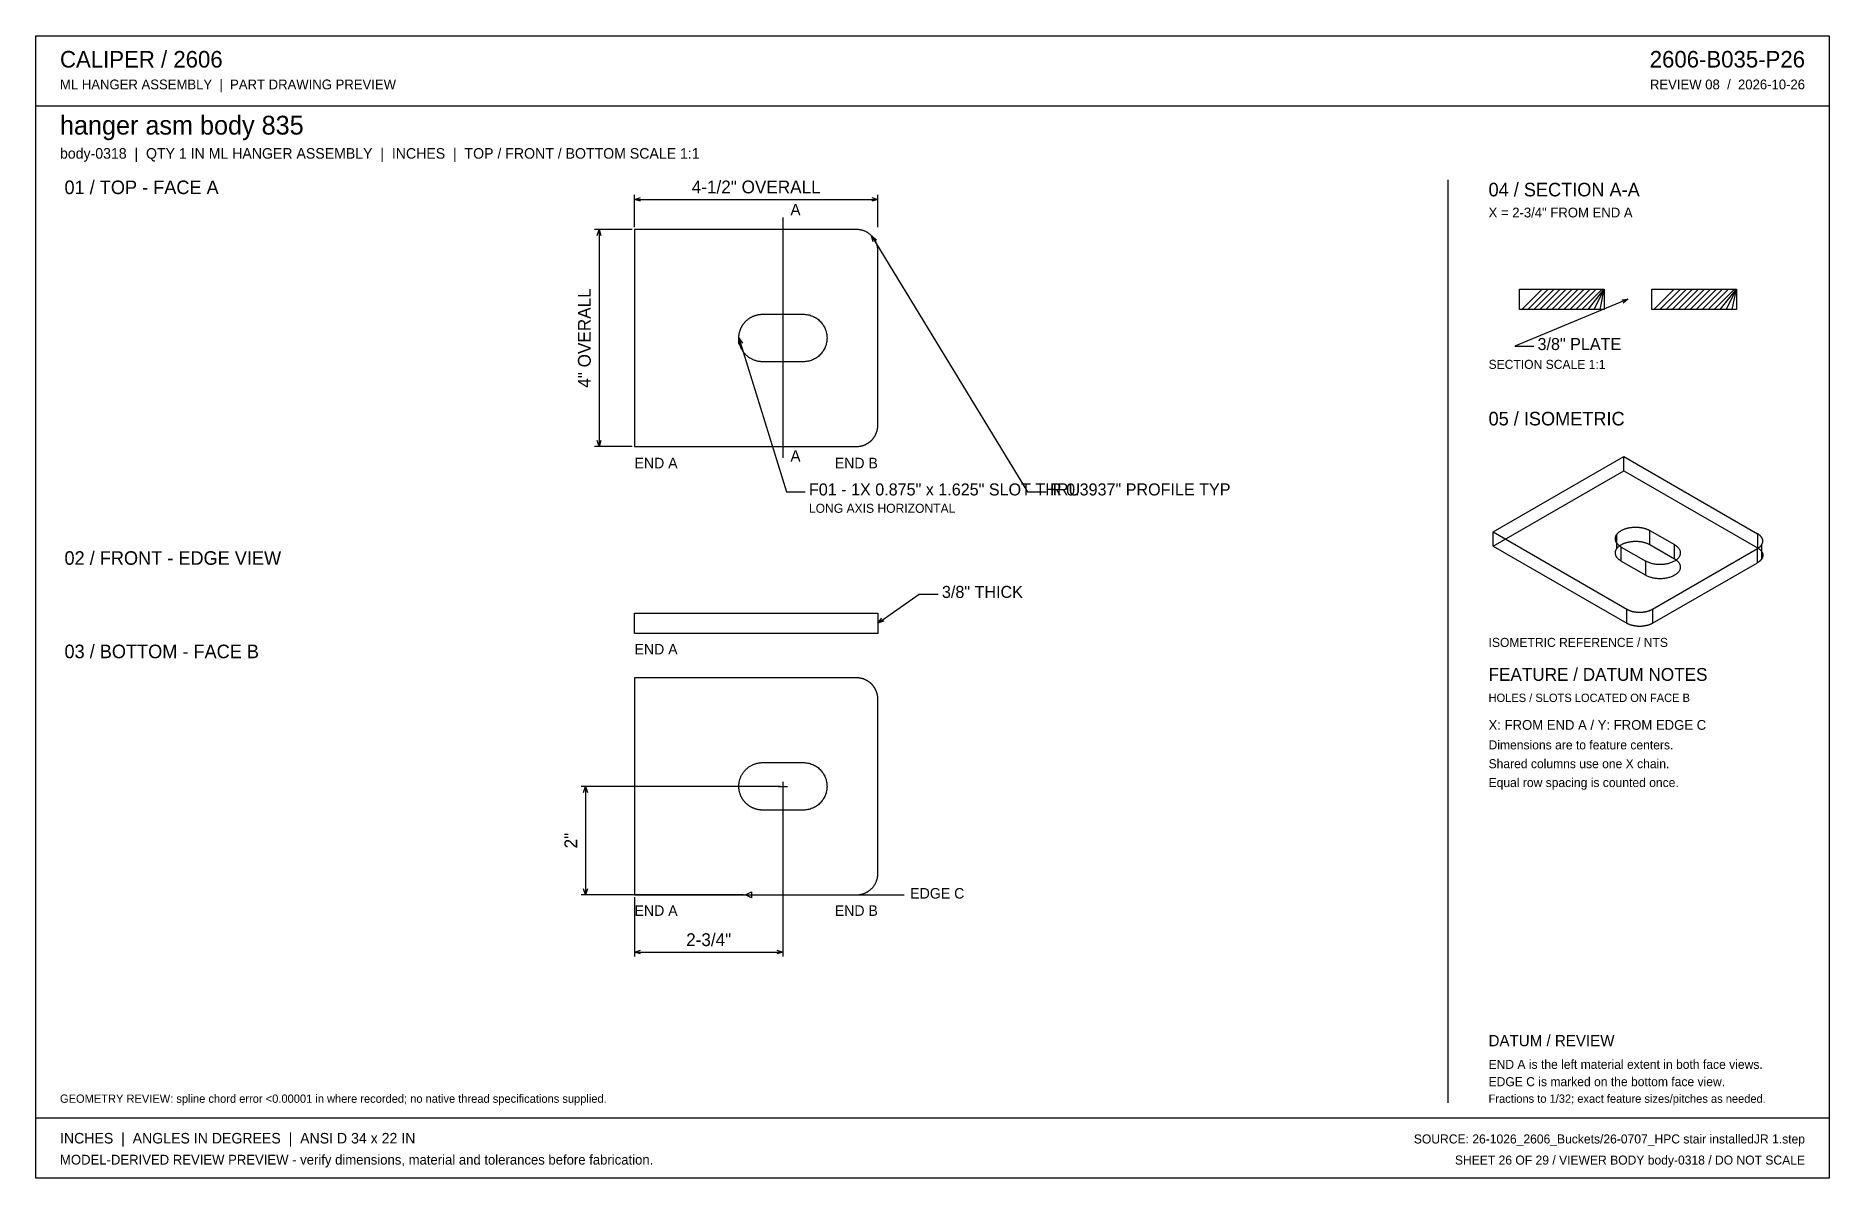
# Model space of a CAD drawing. Header units: inches. Extents: x 0.5 to 33.5, y 0.5 to 21.5.
import ezdxf
from ezdxf.enums import TextEntityAlignment as Align

# ---------------------------------------------------------------- set-up
doc = ezdxf.new("R2010")
doc.units = ezdxf.units.IN
doc.header["$MEASUREMENT"] = 0

msp = doc.modelspace()

# ---------------------------------------------------------------- texts
at = {"layer": 'ANNOTATION'}
for s, height, p in [('CALIPER / 2606', 0.30556, (0.917, 20.944)), ('ML HANGER ASSEMBLY  |  PART DRAWING PREVIEW', 0.18056, (0.917, 20.542)), ('hanger asm body 835', 0.34722, (0.917, 19.708)), ('body-0318  |  QTY 1 IN ML HANGER ASSEMBLY  |  INCHES  |  TOP / FRONT / BOTTOM SCALE 1:1', 0.19444, (0.917, 19.264)), ('01 / TOP - FACE A', 0.25, (1, 18.611)), ('04 / SECTION A-A', 0.25, (27.25, 18.569)), ('A', 0.208, (14.382, 18.222)), ('X = 2-3/4" FROM END A', 0.18056, (27.25, 18.181)), ('3/8" PLATE', 0.2222, (28.153, 15.736)), ('SECTION SCALE 1:1', 0.16667, (27.25, 15.389)), ('05 / ISOMETRIC', 0.25, (27.25, 14.347)), ('A', 0.208, (14.382, 13.681)), ('END A', 0.1944, (11.507, 13.556)), ('F01 - 1X 0.875" x 1.625" SLOT THRU', 0.22222, (14.722, 13.056)), ('R 0.3937" PROFILE TYP', 0.22222, (19.167, 13.056)), ('LONG AXIS HORIZONTAL', 0.16667, (14.722, 12.736)), ('02 / FRONT - EDGE VIEW', 0.25, (1, 11.778)), ('3/8" THICK', 0.2222, (17.174, 11.167)), ('03 / BOTTOM - FACE B', 0.25, (1, 10.056)), ('END A', 0.1944, (11.507, 10.125)), ('ISOMETRIC REFERENCE / NTS', 0.16667, (27.25, 10.264)), ('FEATURE / DATUM NOTES', 0.23611, (27.25, 9.639)), ('HOLES / SLOTS LOCATED ON FACE B', 0.15278, (27.25, 9.25)), ('X: FROM END A / Y: FROM EDGE C', 0.18056, (27.25, 8.736)), ('Dimensions are to feature centers.', 0.16667, (27.25, 8.375)), ('Shared columns use one X chain.', 0.16667, (27.25, 8.028)), ('Equal row spacing is counted once.', 0.16667, (27.25, 7.681)), ('EDGE C', 0.1944, (16.59, 5.625)), ('END A', 0.1944, (11.507, 5.306)), ('DATUM / REVIEW', 0.20833, (27.25, 2.903)), ('END A is the left material extent in both face views.', 0.16667, (27.25, 2.486)), ('EDGE C is marked on the bottom face view.', 0.16667, (27.25, 2.167)), ('GEOMETRY REVIEW: spline chord error <0.00001 in where recorded; no native thread specifications supplied.', 0.152778, (0.917, 1.861)), ('Fractions to 1/32; exact feature sizes/pitches as needed.', 0.15278, (27.25, 1.861)), ('INCHES  |  ANGLES IN DEGREES  |  ANSI D 34 x 22 IN', 0.19444, (0.917, 1.111)), ('MODEL-DERIVED REVIEW PREVIEW - verify dimensions, material and tolerances before fabrication.', 0.18056, (0.917, 0.722))]:
    msp.add_text(s, height=height, dxfattribs=at).set_placement(p)
for s, height, p in [('2606-B035-P26', 0.30556, (33.083, 20.944)), ('REVIEW 08  /  2026-10-26', 0.18056, (33.083, 20.542)), ('END B', 0.1944, (15.993, 13.556)), ('END B', 0.1944, (15.993, 5.306)), ('SOURCE: 26-1026_2606_Buckets/26-0707_HPC stair installedJR 1.step', 0.16667, (33.083, 1.111)), ('SHEET 26 OF 29 / VIEWER BODY body-0318 / DO NOT SCALE', 0.16667, (33.083, 0.722))]:
    msp.add_text(s, height=height, dxfattribs=at).set_placement(p, align=Align.RIGHT)
for s, height, p in [('4-1/2" OVERALL', 0.23611, (13.75, 18.625)), ('2-3/4"', 0.2361, (12.875, 4.75))]:
    msp.add_text(s, height=height, dxfattribs=at).set_placement(p, align=Align.CENTER)
for s, p in [('4" OVERALL', (10.701, 15.958)), ('2"', (10.451, 6.694))]:
    msp.add_text(s, height=0.2361, rotation=90, dxfattribs=at).set_placement(p, align=Align.CENTER)

# ---------------------------------------------------------------- linework, layer by layer
at = {"layer": 'ANNOTATION'}
for p, q in [((11.507, 18), (11.507, 18.597)), ((11.507, 18.514), (11.618, 18.549)), ((11.507, 18.514), (15.993, 18.514)), ((11.618, 18.479), (11.507, 18.514)), ((15.882, 18.549), (15.993, 18.514)), ((15.993, 18.514), (15.882, 18.479)), ((15.993, 18), (15.993, 18.597)), ((11.465, 17.958), (10.771, 17.958)), ((10.819, 17.847), (10.854, 17.958)), ((10.854, 17.958), (10.854, 13.958)), ((10.854, 17.958), (10.889, 17.847)), ((14.243, 18.181), (14.243, 13.75)), ((15.878, 17.843), (18.75, 13.125)), ((15.906, 17.73), (15.878, 17.843)), ((15.878, 17.843), (15.965, 17.766)), ((29.819, 16.674), (27.736, 15.806)), ((29.704, 16.663), (29.819, 16.674)), ((29.819, 16.674), (29.73, 16.599)), ((13.43, 15.844), (13.431, 15.96)), ((13.431, 15.96), (14.306, 13.125)), ((13.431, 15.96), (13.497, 15.864)), ((27.736, 15.806), (28.083, 15.806)), ((11.465, 13.958), (10.771, 13.958)), ((10.854, 13.958), (10.819, 14.069)), ((10.889, 14.069), (10.854, 13.958)), ((14.306, 13.125), (14.653, 13.125)), ((18.75, 13.125), (19.097, 13.125)), ((15.993, 10.701), (16.757, 11.236)), ((16.757, 11.236), (17.104, 11.236)), ((15.993, 10.701), (16.064, 10.794)), ((16.104, 10.737), (15.993, 10.701)), ((14.201, 7.694), (10.521, 7.694)), ((10.569, 7.583), (10.604, 7.694)), ((10.604, 7.694), (10.604, 5.694)), ((10.604, 7.694), (10.639, 7.583)), ((14.16, 7.694), (14.326, 7.694)), ((14.243, 7.778), (14.243, 7.611)), ((14.243, 7.653), (14.243, 4.556)), ((13.511, 5.694), (10.521, 5.694)), ((10.604, 5.694), (10.569, 5.806)), ((10.639, 5.806), (10.604, 5.694)), ((11.507, 5.653), (11.507, 4.556)), ((13.553, 5.694), (13.664, 5.75)), ((13.553, 5.694), (16.479, 5.694)), ((13.664, 5.639), (13.553, 5.694)), ((13.664, 5.75), (13.664, 5.639)), ((11.507, 4.639), (11.618, 4.674)), ((11.507, 4.639), (14.243, 4.639)), ((11.618, 4.604), (11.507, 4.639)), ((14.132, 4.674), (14.243, 4.639)), ((14.243, 4.639), (14.132, 4.604))]:
    msp.add_line(p, q, dxfattribs=at)
at = {"layer": 'OUTLINE'}
for p, q in [((0.472, 21.528), (33.528, 21.528)), ((0.472, 0.472), (0.472, 21.528)), ((33.528, 21.528), (33.528, 0.472)), ((0.472, 20.236), (33.528, 20.236)), ((26.5, 18.875), (26.5, 1.861)), ((15.599, 17.958), (11.507, 17.958)), ((11.507, 17.958), (11.507, 13.958)), ((15.609, 17.958), (15.599, 17.958)), ((15.619, 17.958), (15.609, 17.958)), ((15.628, 17.957), (15.619, 17.958)), ((15.638, 17.956), (15.628, 17.957)), ((15.648, 17.955), (15.638, 17.956)), ((15.657, 17.954), (15.648, 17.955)), ((15.667, 17.953), (15.657, 17.954)), ((15.676, 17.951), (15.667, 17.953)), ((15.686, 17.949), (15.676, 17.951)), ((15.695, 17.947), (15.686, 17.949)), ((15.704, 17.944), (15.695, 17.947)), ((15.714, 17.941), (15.704, 17.944)), ((15.723, 17.938), (15.714, 17.941)), ((15.732, 17.935), (15.723, 17.938)), ((15.741, 17.932), (15.732, 17.935)), ((15.75, 17.928), (15.741, 17.932)), ((15.759, 17.925), (15.75, 17.928)), ((15.768, 17.921), (15.759, 17.925)), ((15.776, 17.916), (15.768, 17.921)), ((15.785, 17.912), (15.776, 17.916)), ((15.793, 17.907), (15.785, 17.912)), ((15.802, 17.902), (15.793, 17.907)), ((15.81, 17.897), (15.802, 17.902)), ((15.818, 17.892), (15.81, 17.897)), ((15.826, 17.887), (15.818, 17.892)), ((15.834, 17.881), (15.826, 17.887)), ((15.842, 17.875), (15.834, 17.881)), ((15.849, 17.869), (15.842, 17.875)), ((15.857, 17.863), (15.849, 17.869)), ((15.864, 17.856), (15.857, 17.863)), ((15.871, 17.85), (15.864, 17.856)), ((15.878, 17.843), (15.871, 17.85)), ((15.885, 17.836), (15.878, 17.843)), ((15.891, 17.829), (15.885, 17.836)), ((15.898, 17.822), (15.891, 17.829)), ((15.904, 17.814), (15.898, 17.822)), ((15.91, 17.807), (15.904, 17.814)), ((15.916, 17.799), (15.91, 17.807)), ((15.921, 17.791), (15.916, 17.799)), ((15.927, 17.783), (15.921, 17.791)), ((15.932, 17.775), (15.927, 17.783)), ((15.937, 17.767), (15.932, 17.775)), ((15.942, 17.759), (15.937, 17.767)), ((15.947, 17.75), (15.942, 17.759)), ((15.951, 17.742), (15.947, 17.75)), ((15.955, 17.733), (15.951, 17.742)), ((15.959, 17.724), (15.955, 17.733)), ((15.963, 17.715), (15.959, 17.724)), ((15.967, 17.706), (15.963, 17.715)), ((15.97, 17.697), (15.967, 17.706)), ((15.973, 17.688), (15.97, 17.697)), ((15.976, 17.679), (15.973, 17.688)), ((15.979, 17.67), (15.976, 17.679)), ((15.981, 17.66), (15.979, 17.67)), ((15.984, 17.651), (15.981, 17.66)), ((15.986, 17.641), (15.984, 17.651)), ((15.987, 17.632), (15.986, 17.641)), ((15.989, 17.622), (15.987, 17.632)), ((15.99, 17.613), (15.989, 17.622)), ((15.991, 17.603), (15.99, 17.613)), ((15.992, 17.594), (15.991, 17.603)), ((15.993, 17.584), (15.992, 17.594)), ((15.993, 17.574), (15.993, 17.584)), ((15.993, 17.565), (15.993, 17.574)), ((15.993, 14.352), (15.993, 17.565)), ((27.819, 16.861), (29.382, 16.861)), ((27.819, 16.486), (27.819, 16.861)), ((27.861, 16.486), (28.236, 16.861)), ((27.972, 16.486), (28.347, 16.861)), ((28.083, 16.486), (28.458, 16.861)), ((28.194, 16.486), (28.569, 16.861)), ((28.306, 16.486), (28.681, 16.861)), ((28.417, 16.486), (28.792, 16.861)), ((28.528, 16.486), (28.903, 16.861)), ((28.639, 16.486), (29.014, 16.861)), ((28.75, 16.486), (29.125, 16.861)), ((28.861, 16.486), (29.236, 16.861)), ((28.972, 16.486), (29.347, 16.861)), ((29.083, 16.486), (29.382, 16.861)), ((29.194, 16.486), (29.382, 16.861)), ((29.306, 16.486), (29.382, 16.861)), ((29.382, 16.861), (29.382, 16.486)), ((30.257, 16.861), (31.819, 16.861)), ((30.257, 16.486), (30.257, 16.861)), ((30.299, 16.486), (30.674, 16.861)), ((30.41, 16.486), (30.785, 16.861)), ((30.521, 16.486), (30.896, 16.861)), ((30.632, 16.486), (31.007, 16.861)), ((30.743, 16.486), (31.118, 16.861)), ((30.854, 16.486), (31.229, 16.861)), ((30.965, 16.486), (31.34, 16.861)), ((31.076, 16.486), (31.451, 16.861)), ((31.188, 16.486), (31.563, 16.861)), ((31.299, 16.486), (31.674, 16.861)), ((31.41, 16.486), (31.785, 16.861)), ((31.521, 16.486), (31.819, 16.861)), ((31.632, 16.486), (31.819, 16.861)), ((31.743, 16.486), (31.819, 16.861)), ((31.819, 16.861), (31.819, 16.486)), ((13.5, 16.194), (13.504, 16.201)), ((13.504, 16.201), (13.508, 16.207)), ((13.508, 16.207), (13.513, 16.214)), ((13.513, 16.214), (13.518, 16.22)), ((13.518, 16.22), (13.523, 16.227)), ((13.523, 16.227), (13.528, 16.233)), ((13.528, 16.233), (13.533, 16.239)), ((13.533, 16.239), (13.538, 16.245)), ((13.538, 16.245), (13.543, 16.251)), ((13.543, 16.251), (13.548, 16.257)), ((13.548, 16.257), (13.554, 16.263)), ((13.554, 16.263), (13.56, 16.268)), ((13.56, 16.268), (13.565, 16.274)), ((13.565, 16.274), (13.571, 16.279)), ((13.571, 16.279), (13.577, 16.285)), ((13.577, 16.285), (13.583, 16.29)), ((13.583, 16.29), (13.589, 16.295)), ((13.589, 16.295), (13.595, 16.3)), ((13.595, 16.3), (13.601, 16.305)), ((13.601, 16.305), (13.608, 16.31)), ((13.608, 16.31), (13.614, 16.315)), ((13.614, 16.315), (13.621, 16.319)), ((13.621, 16.319), (13.627, 16.324)), ((13.627, 16.324), (13.634, 16.328)), ((13.634, 16.328), (13.641, 16.332)), ((13.641, 16.332), (13.648, 16.336)), ((13.648, 16.336), (13.655, 16.34)), ((13.655, 16.34), (13.662, 16.344)), ((13.662, 16.344), (13.669, 16.348)), ((13.669, 16.348), (13.676, 16.351)), ((13.676, 16.351), (13.683, 16.355)), ((13.683, 16.355), (13.69, 16.358)), ((13.69, 16.358), (13.697, 16.361)), ((13.697, 16.361), (13.705, 16.364)), ((13.705, 16.364), (13.712, 16.367)), ((13.712, 16.367), (13.72, 16.37)), ((13.72, 16.37), (13.727, 16.373)), ((13.727, 16.373), (13.735, 16.375)), ((13.735, 16.375), (13.742, 16.377)), ((13.742, 16.377), (13.75, 16.38)), ((13.75, 16.38), (13.758, 16.382)), ((13.758, 16.382), (13.765, 16.384)), ((13.765, 16.384), (13.773, 16.385)), ((13.773, 16.385), (13.781, 16.387)), ((13.781, 16.387), (13.789, 16.389)), ((13.789, 16.389), (13.797, 16.39)), ((13.797, 16.39), (13.805, 16.391)), ((13.805, 16.391), (13.812, 16.392)), ((13.812, 16.392), (13.82, 16.393)), ((13.82, 16.393), (13.828, 16.394)), ((13.828, 16.394), (13.836, 16.395)), ((13.836, 16.395), (13.844, 16.395)), ((13.844, 16.395), (13.852, 16.396)), ((13.852, 16.396), (13.86, 16.396)), ((13.86, 16.396), (13.868, 16.396)), ((13.868, 16.396), (14.618, 16.396)), ((14.618, 16.396), (14.64, 16.395)), ((14.64, 16.395), (14.661, 16.394)), ((14.661, 16.394), (14.682, 16.391)), ((14.682, 16.391), (14.703, 16.387)), ((14.703, 16.387), (14.724, 16.383)), ((14.724, 16.383), (14.745, 16.377)), ((14.745, 16.377), (14.765, 16.37)), ((14.765, 16.37), (14.786, 16.363)), ((14.786, 16.363), (14.805, 16.354)), ((14.805, 16.354), (14.824, 16.344)), ((14.824, 16.344), (14.843, 16.334)), ((14.843, 16.334), (14.861, 16.322)), ((14.861, 16.322), (14.879, 16.31)), ((14.879, 16.31), (14.896, 16.297)), ((14.896, 16.297), (14.912, 16.282)), ((14.912, 16.282), (14.927, 16.268)), ((14.927, 16.268), (14.942, 16.252)), ((14.942, 16.252), (14.956, 16.236)), ((14.956, 16.236), (14.969, 16.219)), ((14.969, 16.219), (14.982, 16.201)), ((14.982, 16.201), (14.993, 16.183)), ((29.382, 16.486), (27.819, 16.486)), ((31.819, 16.486), (30.257, 16.486)), ((13.431, 15.974), (13.432, 15.987)), ((13.431, 15.96), (13.431, 15.974)), ((13.431, 15.947), (13.431, 15.96)), ((13.431, 15.933), (13.431, 15.947)), ((13.432, 15.92), (13.431, 15.933)), ((13.432, 15.987), (13.433, 16.001)), ((13.434, 15.906), (13.432, 15.92)), ((13.433, 16.001), (13.434, 16.014)), ((13.434, 16.014), (13.436, 16.027)), ((13.436, 15.893), (13.434, 15.906)), ((13.436, 16.027), (13.438, 16.041)), ((13.438, 15.88), (13.436, 15.893)), ((13.438, 16.041), (13.441, 16.054)), ((13.44, 15.866), (13.438, 15.88)), ((13.441, 16.054), (13.444, 16.067)), ((13.444, 16.067), (13.448, 16.08)), ((13.448, 16.08), (13.452, 16.093)), ((13.452, 16.093), (13.456, 16.106)), ((13.456, 16.106), (13.461, 16.118)), ((13.461, 16.118), (13.466, 16.131)), ((13.466, 16.131), (13.469, 16.138)), ((13.469, 16.138), (13.473, 16.145)), ((13.473, 16.145), (13.476, 16.153)), ((13.476, 16.153), (13.48, 16.16)), ((13.48, 16.16), (13.483, 16.167)), ((13.483, 16.167), (13.487, 16.174)), ((13.487, 16.174), (13.491, 16.181)), ((13.491, 16.181), (13.495, 16.187)), ((13.495, 16.187), (13.5, 16.194)), ((14.993, 16.183), (15.004, 16.165)), ((15.004, 16.165), (15.014, 16.145)), ((15.014, 16.145), (15.022, 16.126)), ((15.022, 16.126), (15.03, 16.106)), ((15.03, 16.106), (15.037, 16.085)), ((15.037, 16.085), (15.042, 16.065)), ((15.042, 16.065), (15.047, 16.044)), ((15.047, 15.873), (15.042, 15.852)), ((15.047, 16.044), (15.051, 16.023)), ((15.051, 15.894), (15.047, 15.873)), ((15.051, 16.023), (15.053, 16.001)), ((15.053, 15.915), (15.051, 15.894)), ((15.053, 16.001), (15.055, 15.98)), ((15.055, 15.937), (15.053, 15.915)), ((15.055, 15.98), (15.056, 15.958)), ((15.056, 15.958), (15.055, 15.937)), ((13.443, 15.853), (13.44, 15.866)), ((13.447, 15.84), (13.443, 15.853)), ((13.451, 15.827), (13.447, 15.84)), ((13.455, 15.814), (13.451, 15.827)), ((13.46, 15.802), (13.455, 15.814)), ((13.465, 15.789), (13.46, 15.802)), ((13.47, 15.777), (13.465, 15.789)), ((13.476, 15.764), (13.47, 15.777)), ((13.482, 15.752), (13.476, 15.764)), ((13.489, 15.741), (13.482, 15.752)), ((13.496, 15.729), (13.489, 15.741)), ((13.503, 15.718), (13.496, 15.729)), ((13.51, 15.706), (13.503, 15.718)), ((13.518, 15.696), (13.51, 15.706)), ((13.527, 15.685), (13.518, 15.696)), ((13.535, 15.674), (13.527, 15.685)), ((13.544, 15.664), (13.535, 15.674)), ((13.553, 15.654), (13.544, 15.664)), ((13.563, 15.645), (13.553, 15.654)), ((13.573, 15.636), (13.563, 15.645)), ((13.583, 15.627), (13.573, 15.636)), ((13.593, 15.618), (13.583, 15.627)), ((13.604, 15.61), (13.593, 15.618)), ((13.615, 15.602), (13.604, 15.61)), ((13.626, 15.594), (13.615, 15.602)), ((13.637, 15.587), (13.626, 15.594)), ((13.649, 15.58), (13.637, 15.587)), ((13.661, 15.573), (13.649, 15.58)), ((13.673, 15.567), (13.661, 15.573)), ((13.685, 15.561), (13.673, 15.567)), ((13.697, 15.556), (13.685, 15.561)), ((13.71, 15.551), (13.697, 15.556)), ((13.722, 15.546), (13.71, 15.551)), ((13.735, 15.542), (13.722, 15.546)), ((13.748, 15.538), (13.735, 15.542)), ((13.761, 15.534), (13.748, 15.538)), ((14.745, 15.54), (14.724, 15.534)), ((14.765, 15.546), (14.745, 15.54)), ((14.786, 15.554), (14.765, 15.546)), ((14.805, 15.563), (14.786, 15.554)), ((14.824, 15.572), (14.805, 15.563)), ((14.843, 15.583), (14.824, 15.572)), ((14.861, 15.595), (14.843, 15.583)), ((14.879, 15.607), (14.861, 15.595)), ((14.896, 15.62), (14.879, 15.607)), ((14.912, 15.634), (14.896, 15.62)), ((14.927, 15.649), (14.912, 15.634)), ((14.942, 15.665), (14.927, 15.649)), ((14.956, 15.681), (14.942, 15.665)), ((14.969, 15.698), (14.956, 15.681)), ((14.982, 15.715), (14.969, 15.698)), ((14.993, 15.733), (14.982, 15.715)), ((15.004, 15.752), (14.993, 15.733)), ((15.014, 15.771), (15.004, 15.752)), ((15.022, 15.791), (15.014, 15.771)), ((15.03, 15.811), (15.022, 15.791)), ((15.037, 15.831), (15.03, 15.811)), ((15.042, 15.852), (15.037, 15.831)), ((13.774, 15.531), (13.761, 15.534)), ((13.787, 15.528), (13.774, 15.531)), ((13.801, 15.526), (13.787, 15.528)), ((13.814, 15.524), (13.801, 15.526)), ((13.828, 15.523), (13.814, 15.524)), ((13.841, 15.522), (13.828, 15.523)), ((13.855, 15.521), (13.841, 15.522)), ((13.868, 15.521), (13.855, 15.521)), ((14.618, 15.521), (13.868, 15.521)), ((14.64, 15.521), (14.618, 15.521)), ((14.661, 15.523), (14.64, 15.521)), ((14.682, 15.526), (14.661, 15.523)), ((14.703, 15.529), (14.682, 15.526)), ((14.724, 15.534), (14.703, 15.529)), ((15.968, 14.213), (15.969, 14.215)), ((15.969, 14.218), (15.97, 14.22)), ((15.969, 14.215), (15.969, 14.218)), ((15.97, 14.22), (15.971, 14.222)), ((15.971, 14.222), (15.972, 14.225)), ((15.972, 14.225), (15.973, 14.227)), ((15.973, 14.229), (15.974, 14.232)), ((15.973, 14.227), (15.973, 14.229)), ((15.974, 14.232), (15.975, 14.234)), ((15.975, 14.234), (15.976, 14.237)), ((15.976, 14.239), (15.977, 14.241)), ((15.976, 14.237), (15.976, 14.239)), ((15.977, 14.241), (15.978, 14.244)), ((15.978, 14.244), (15.979, 14.246)), ((15.979, 14.248), (15.98, 14.251)), ((15.979, 14.246), (15.979, 14.248)), ((15.98, 14.251), (15.981, 14.253)), ((15.981, 14.256), (15.982, 14.258)), ((15.981, 14.253), (15.981, 14.256)), ((15.982, 14.261), (15.983, 14.263)), ((15.982, 14.258), (15.982, 14.261)), ((15.983, 14.265), (15.984, 14.268)), ((15.983, 14.263), (15.983, 14.265)), ((15.984, 14.268), (15.985, 14.27)), ((15.985, 14.273), (15.986, 14.275)), ((15.985, 14.27), (15.985, 14.273)), ((15.986, 14.28), (15.987, 14.283)), ((15.986, 14.278), (15.986, 14.28)), ((15.986, 14.275), (15.986, 14.278)), ((15.987, 14.285), (15.988, 14.287)), ((15.987, 14.283), (15.987, 14.285)), ((15.988, 14.29), (15.989, 14.292)), ((15.988, 14.287), (15.988, 14.29)), ((15.989, 14.297), (15.99, 14.3)), ((15.989, 14.295), (15.989, 14.297)), ((15.989, 14.292), (15.989, 14.295)), ((15.99, 14.305), (15.991, 14.307)), ((15.99, 14.302), (15.99, 14.305)), ((15.99, 14.3), (15.99, 14.302)), ((15.991, 14.315), (15.992, 14.317)), ((15.991, 14.312), (15.991, 14.315)), ((15.991, 14.31), (15.991, 14.312)), ((15.991, 14.307), (15.991, 14.31)), ((15.992, 14.33), (15.993, 14.332)), ((15.992, 14.327), (15.992, 14.33)), ((15.992, 14.325), (15.992, 14.327)), ((15.992, 14.322), (15.992, 14.325)), ((15.992, 14.32), (15.992, 14.322)), ((15.992, 14.317), (15.992, 14.32)), ((15.993, 14.35), (15.993, 14.352)), ((15.993, 14.347), (15.993, 14.35)), ((15.993, 14.345), (15.993, 14.347)), ((15.993, 14.342), (15.993, 14.345)), ((15.993, 14.34), (15.993, 14.342)), ((15.993, 14.337), (15.993, 14.34)), ((15.993, 14.335), (15.993, 14.337)), ((15.993, 14.332), (15.993, 14.335)), ((11.507, 13.958), (15.599, 13.958)), ((15.599, 13.958), (15.607, 13.958)), ((15.607, 13.958), (15.614, 13.959)), ((15.614, 13.959), (15.621, 13.959)), ((15.621, 13.959), (15.628, 13.959)), ((15.628, 13.959), (15.635, 13.96)), ((15.635, 13.96), (15.642, 13.961)), ((15.642, 13.961), (15.649, 13.962)), ((15.649, 13.962), (15.657, 13.963)), ((15.657, 13.963), (15.664, 13.964)), ((15.664, 13.964), (15.671, 13.965)), ((15.671, 13.965), (15.678, 13.966)), ((15.678, 13.966), (15.685, 13.968)), ((15.685, 13.968), (15.692, 13.969)), ((15.692, 13.969), (15.699, 13.971)), ((15.699, 13.971), (15.706, 13.973)), ((15.706, 13.973), (15.712, 13.975)), ((15.712, 13.975), (15.719, 13.977)), ((15.719, 13.977), (15.726, 13.979)), ((15.726, 13.979), (15.733, 13.982)), ((15.733, 13.982), (15.74, 13.984)), ((15.74, 13.984), (15.746, 13.987)), ((15.746, 13.987), (15.753, 13.989)), ((15.753, 13.989), (15.759, 13.992)), ((15.759, 13.992), (15.766, 13.995)), ((15.766, 13.995), (15.772, 13.998)), ((15.772, 13.998), (15.779, 14.002)), ((15.779, 14.002), (15.785, 14.005)), ((15.785, 14.005), (15.792, 14.008)), ((15.792, 14.008), (15.798, 14.012)), ((15.798, 14.012), (15.804, 14.016)), ((15.804, 14.016), (15.81, 14.019)), ((15.81, 14.019), (15.816, 14.023)), ((15.816, 14.023), (15.822, 14.027)), ((15.822, 14.027), (15.828, 14.031)), ((15.828, 14.031), (15.834, 14.036)), ((15.834, 14.036), (15.839, 14.04)), ((15.839, 14.04), (15.845, 14.044)), ((15.845, 14.044), (15.851, 14.049)), ((15.851, 14.049), (15.856, 14.053)), ((15.856, 14.053), (15.861, 14.058)), ((15.861, 14.058), (15.867, 14.063)), ((15.867, 14.063), (15.872, 14.068)), ((15.872, 14.068), (15.877, 14.073)), ((15.877, 14.073), (15.882, 14.078)), ((15.882, 14.078), (15.887, 14.083)), ((15.887, 14.083), (15.892, 14.089)), ((15.892, 14.089), (15.897, 14.094)), ((15.897, 14.094), (15.901, 14.099)), ((15.901, 14.099), (15.906, 14.105)), ((15.906, 14.105), (15.91, 14.111)), ((15.91, 14.111), (15.915, 14.116)), ((15.915, 14.116), (15.919, 14.122)), ((15.919, 14.122), (15.923, 14.128)), ((15.923, 14.128), (15.927, 14.134)), ((15.927, 14.134), (15.931, 14.14)), ((15.931, 14.14), (15.935, 14.146)), ((15.935, 14.146), (15.938, 14.152)), ((15.938, 14.152), (15.942, 14.158)), ((15.942, 14.158), (15.946, 14.164)), ((15.946, 14.164), (15.949, 14.171)), ((15.949, 14.171), (15.952, 14.177)), ((15.952, 14.177), (15.955, 14.184)), ((15.955, 14.184), (15.958, 14.19)), ((15.958, 14.19), (15.961, 14.197)), ((15.961, 14.197), (15.962, 14.199)), ((15.962, 14.199), (15.963, 14.201)), ((15.963, 14.201), (15.964, 14.204)), ((15.964, 14.204), (15.965, 14.206)), ((15.965, 14.206), (15.966, 14.208)), ((15.966, 14.208), (15.967, 14.211)), ((15.967, 14.211), (15.968, 14.213)), ((27.333, 12.383), (29.742, 13.774)), ((29.742, 13.774), (32.207, 12.351)), ((29.742, 13.513), (29.742, 13.774)), ((27.333, 12.122), (29.742, 13.513)), ((29.742, 13.513), (32.207, 12.09)), ((27.333, 12.122), (27.333, 12.383)), ((27.333, 12.383), (29.798, 10.96)), ((29.587, 12.261), (29.588, 12.265)), ((29.587, 12.257), (29.587, 12.261)), ((29.587, 12.253), (29.587, 12.257)), ((29.588, 12.249), (29.587, 12.253)), ((29.588, 12.273), (29.589, 12.277)), ((29.588, 12.269), (29.588, 12.273)), ((29.588, 12.265), (29.588, 12.269)), ((29.588, 12.245), (29.588, 12.249)), ((29.588, 12.241), (29.588, 12.245)), ((29.589, 12.237), (29.588, 12.241)), ((29.589, 12.28), (29.59, 12.284)), ((29.589, 12.277), (29.589, 12.28)), ((29.59, 12.234), (29.589, 12.237)), ((29.59, 12.284), (29.591, 12.288)), ((29.591, 12.23), (29.59, 12.234)), ((29.591, 12.288), (29.592, 12.292)), ((29.592, 12.292), (29.593, 12.296)), ((29.593, 12.296), (29.595, 12.3)), ((29.595, 12.3), (29.596, 12.304)), ((29.596, 12.304), (29.598, 12.308)), ((29.598, 12.308), (29.599, 12.311)), ((29.599, 12.311), (29.601, 12.315)), ((29.601, 12.315), (29.603, 12.319)), ((29.603, 12.319), (29.605, 12.323)), ((29.605, 12.323), (29.607, 12.326)), ((29.607, 12.326), (29.609, 12.33)), ((29.609, 12.33), (29.611, 12.334)), ((29.611, 12.334), (29.614, 12.337)), ((29.614, 12.337), (29.618, 12.343)), ((29.614, 12.077), (29.614, 12.337)), ((29.618, 12.343), (29.623, 12.35)), ((29.623, 12.35), (29.628, 12.355)), ((29.628, 12.355), (29.634, 12.361)), ((29.634, 12.361), (29.639, 12.367)), ((29.639, 12.367), (29.645, 12.373)), ((29.645, 12.373), (29.652, 12.378)), ((29.652, 12.378), (29.658, 12.384)), ((29.658, 12.384), (29.665, 12.389)), ((29.665, 12.389), (29.672, 12.394)), ((29.672, 12.394), (29.68, 12.399)), ((29.68, 12.399), (29.687, 12.404)), ((29.687, 12.404), (29.695, 12.409)), ((29.695, 12.409), (29.704, 12.414)), ((29.704, 12.414), (29.712, 12.418)), ((29.712, 12.418), (29.721, 12.423)), ((29.721, 12.423), (29.73, 12.427)), ((29.73, 12.427), (29.739, 12.431)), ((29.739, 12.431), (29.748, 12.435)), ((29.748, 12.435), (29.758, 12.438)), ((29.758, 12.438), (29.768, 12.442)), ((29.768, 12.442), (29.778, 12.445)), ((29.778, 12.445), (29.788, 12.448)), ((29.788, 12.448), (29.798, 12.451)), ((29.798, 12.451), (29.808, 12.454)), ((29.808, 12.454), (29.819, 12.457)), ((29.819, 12.457), (29.83, 12.459)), ((29.83, 12.459), (29.841, 12.461)), ((29.841, 12.461), (29.852, 12.463)), ((29.852, 12.463), (29.863, 12.465)), ((29.863, 12.465), (29.874, 12.467)), ((29.874, 12.467), (29.885, 12.468)), ((29.885, 12.468), (29.896, 12.47)), ((29.896, 12.47), (29.908, 12.471)), ((29.908, 12.471), (29.919, 12.471)), ((29.919, 12.471), (29.931, 12.472)), ((29.931, 12.472), (29.942, 12.472)), ((29.942, 12.472), (29.954, 12.473)), ((29.954, 12.473), (29.965, 12.473)), ((29.965, 12.473), (29.977, 12.473)), ((29.977, 12.473), (29.988, 12.472)), ((29.988, 12.472), (29.999, 12.472)), ((29.999, 12.472), (30.011, 12.471)), ((30.011, 12.471), (30.022, 12.47)), ((30.022, 12.47), (30.034, 12.468)), ((30.034, 12.468), (30.045, 12.467)), ((30.045, 12.467), (30.056, 12.465)), ((30.056, 12.465), (30.067, 12.464)), ((30.067, 12.464), (30.078, 12.462)), ((30.078, 12.462), (30.089, 12.459)), ((30.089, 12.459), (30.1, 12.457)), ((30.1, 12.457), (30.11, 12.454)), ((30.11, 12.454), (30.121, 12.452)), ((30.121, 12.452), (30.131, 12.449)), ((30.131, 12.449), (30.141, 12.446)), ((30.141, 12.446), (30.151, 12.442)), ((30.151, 12.442), (30.161, 12.439)), ((30.161, 12.439), (30.17, 12.435)), ((30.17, 12.435), (30.18, 12.431)), ((30.18, 12.431), (30.189, 12.427)), ((30.189, 12.427), (30.198, 12.423)), ((30.198, 12.423), (30.207, 12.419)), ((30.207, 12.419), (30.215, 12.414)), ((30.215, 12.414), (30.224, 12.41)), ((30.224, 12.149), (30.224, 12.41)), ((30.224, 12.41), (30.675, 12.149)), ((32.212, 12.348), (32.207, 12.351)), ((32.207, 12.351), (32.207, 12.09)), ((32.216, 12.346), (32.212, 12.348)), ((32.22, 12.343), (32.216, 12.346)), ((32.224, 12.341), (32.22, 12.343)), ((32.228, 12.338), (32.224, 12.341)), ((32.232, 12.335), (32.228, 12.338)), ((32.236, 12.333), (32.232, 12.335)), ((32.239, 12.33), (32.236, 12.333)), ((32.243, 12.327), (32.239, 12.33)), ((32.246, 12.324), (32.243, 12.327)), ((32.25, 12.321), (32.246, 12.324)), ((32.253, 12.318), (32.25, 12.321)), ((32.256, 12.315), (32.253, 12.318)), ((32.259, 12.312), (32.256, 12.315)), ((32.263, 12.309), (32.259, 12.312)), ((32.265, 12.306), (32.263, 12.309)), ((32.268, 12.303), (32.265, 12.306)), ((32.271, 12.3), (32.268, 12.303)), ((32.274, 12.296), (32.271, 12.3)), ((32.276, 12.293), (32.274, 12.296)), ((32.279, 12.29), (32.276, 12.293)), ((32.281, 12.287), (32.279, 12.29)), ((32.283, 12.284), (32.281, 12.287)), ((32.285, 12.28), (32.283, 12.284)), ((32.287, 12.277), (32.285, 12.28)), ((32.289, 12.274), (32.287, 12.277)), ((32.291, 12.27), (32.289, 12.274)), ((32.293, 12.267), (32.291, 12.27)), ((32.295, 12.263), (32.293, 12.267)), ((32.296, 12.26), (32.295, 12.263)), ((32.297, 12.257), (32.296, 12.26)), ((32.299, 12.253), (32.297, 12.257)), ((32.3, 12.25), (32.299, 12.253)), ((32.301, 12.246), (32.3, 12.25)), ((32.302, 12.243), (32.301, 12.246)), ((32.303, 12.239), (32.302, 12.243)), ((32.303, 12.236), (32.303, 12.239)), ((32.304, 12.232), (32.303, 12.236)), ((32.305, 12.229), (32.304, 12.232)), ((27.333, 12.122), (29.798, 10.699)), ((29.587, 12), (29.588, 12.004)), ((29.587, 11.996), (29.587, 12)), ((29.587, 11.992), (29.587, 11.996)), ((29.588, 11.988), (29.587, 11.992)), ((29.588, 12.012), (29.589, 12.016)), ((29.588, 12.008), (29.588, 12.012)), ((29.588, 12.004), (29.588, 12.008)), ((29.588, 11.984), (29.588, 11.988)), ((29.588, 11.981), (29.588, 11.984)), ((29.589, 11.977), (29.588, 11.981)), ((29.589, 12.02), (29.59, 12.024)), ((29.589, 12.016), (29.589, 12.02)), ((29.59, 11.973), (29.589, 11.977)), ((29.59, 12.024), (29.591, 12.027)), ((29.591, 11.969), (29.59, 11.973)), ((29.591, 12.226), (29.591, 12.23)), ((29.593, 12.222), (29.591, 12.226)), ((29.591, 12.027), (29.592, 12.031)), ((29.591, 11.965), (29.591, 11.969)), ((29.593, 11.961), (29.591, 11.965)), ((29.592, 12.031), (29.593, 12.035)), ((29.594, 12.218), (29.593, 12.222)), ((29.593, 12.035), (29.595, 12.039)), ((29.594, 11.957), (29.593, 11.961)), ((29.595, 12.214), (29.594, 12.218)), ((29.595, 11.953), (29.594, 11.957)), ((29.596, 12.21), (29.595, 12.214)), ((29.595, 12.039), (29.596, 12.043)), ((29.596, 11.95), (29.595, 11.953)), ((29.598, 12.207), (29.596, 12.21)), ((29.596, 12.043), (29.598, 12.047)), ((29.598, 11.946), (29.596, 11.95)), ((29.6, 12.203), (29.598, 12.207)), ((29.598, 12.047), (29.599, 12.05)), ((29.6, 11.942), (29.598, 11.946)), ((29.599, 12.05), (29.601, 12.054)), ((29.601, 12.199), (29.6, 12.203)), ((29.601, 11.938), (29.6, 11.942)), ((29.603, 12.195), (29.601, 12.199)), ((29.601, 12.054), (29.603, 12.058)), ((29.603, 11.934), (29.601, 11.938)), ((29.605, 12.192), (29.603, 12.195)), ((29.603, 12.058), (29.605, 12.062)), ((29.605, 11.931), (29.603, 11.934)), ((29.608, 12.188), (29.605, 12.192)), ((29.605, 12.062), (29.607, 12.066)), ((29.608, 11.927), (29.605, 11.931)), ((29.607, 12.066), (29.609, 12.069)), ((29.61, 12.184), (29.608, 12.188)), ((29.61, 11.923), (29.608, 11.927)), ((29.609, 12.069), (29.611, 12.073)), ((29.612, 12.18), (29.61, 12.184)), ((29.612, 11.92), (29.61, 11.923)), ((29.611, 12.073), (29.614, 12.077)), ((29.615, 12.177), (29.612, 12.18)), ((29.615, 11.916), (29.612, 11.92)), ((29.614, 12.077), (29.618, 12.083)), ((29.617, 12.173), (29.615, 12.177)), ((29.617, 11.912), (29.615, 11.916)), ((29.62, 12.17), (29.617, 12.173)), ((29.62, 11.909), (29.617, 11.912)), ((29.618, 12.083), (29.623, 12.089)), ((29.623, 12.166), (29.62, 12.17)), ((29.623, 11.905), (29.62, 11.909)), ((29.626, 12.163), (29.623, 12.166)), ((29.623, 12.089), (29.628, 12.095)), ((29.626, 11.902), (29.623, 11.905)), ((29.629, 12.159), (29.626, 12.163)), ((29.629, 11.898), (29.626, 11.902)), ((29.628, 12.095), (29.634, 12.101)), ((29.632, 12.156), (29.629, 12.159)), ((29.635, 12.152), (29.632, 12.156)), ((29.634, 12.101), (29.639, 12.106)), ((29.639, 12.149), (29.635, 12.152)), ((29.642, 12.145), (29.639, 12.149)), ((29.639, 12.106), (29.645, 12.112)), ((29.646, 12.142), (29.642, 12.145)), ((29.645, 12.112), (29.652, 12.118)), ((29.649, 12.139), (29.646, 12.142)), ((29.653, 12.135), (29.649, 12.139)), ((29.652, 12.118), (29.658, 12.123)), ((29.657, 12.132), (29.653, 12.135)), ((29.661, 12.129), (29.657, 12.132)), ((29.658, 12.123), (29.665, 12.128)), ((29.665, 12.126), (29.661, 12.129)), ((29.665, 12.128), (29.672, 12.133)), ((29.669, 12.123), (29.665, 12.126)), ((29.674, 12.12), (29.669, 12.123)), ((29.672, 12.133), (29.68, 12.139)), ((29.678, 12.117), (29.674, 12.12)), ((29.683, 12.114), (29.678, 12.117)), ((29.68, 12.139), (29.687, 12.143)), ((29.687, 12.111), (29.683, 12.114)), ((29.687, 12.143), (29.695, 12.148)), ((29.692, 12.108), (29.687, 12.111)), ((29.697, 12.105), (29.692, 12.108)), ((29.695, 12.148), (29.704, 12.153)), ((29.697, 12.105), (30.148, 11.845)), ((29.697, 11.845), (29.697, 12.105)), ((29.704, 12.153), (29.712, 12.157)), ((29.712, 12.157), (29.721, 12.162)), ((29.721, 12.162), (29.73, 12.166)), ((29.73, 12.166), (29.739, 12.17)), ((29.739, 12.17), (29.748, 12.174)), ((29.748, 12.174), (29.758, 12.178)), ((29.758, 12.178), (29.768, 12.181)), ((29.768, 12.181), (29.778, 12.184)), ((29.778, 12.184), (29.788, 12.188)), ((29.788, 12.188), (29.798, 12.191)), ((29.798, 12.191), (29.808, 12.193)), ((29.808, 12.193), (29.819, 12.196)), ((29.819, 12.196), (29.83, 12.198)), ((29.83, 12.198), (29.841, 12.201)), ((29.841, 12.201), (29.852, 12.203)), ((29.852, 12.203), (29.863, 12.204)), ((29.863, 12.204), (29.874, 12.206)), ((29.874, 12.206), (29.885, 12.208)), ((29.885, 12.208), (29.896, 12.209)), ((29.896, 12.209), (29.908, 12.21)), ((29.908, 12.21), (29.919, 12.211)), ((29.919, 12.211), (29.931, 12.211)), ((29.931, 12.211), (29.942, 12.212)), ((29.942, 12.212), (29.954, 12.212)), ((29.954, 12.212), (29.965, 12.212)), ((29.965, 12.212), (29.977, 12.212)), ((29.977, 12.212), (29.988, 12.211)), ((29.988, 12.211), (29.999, 12.211)), ((29.999, 12.211), (30.011, 12.21)), ((30.011, 12.21), (30.022, 12.209)), ((30.022, 12.209), (30.034, 12.208)), ((30.034, 12.208), (30.045, 12.206)), ((30.045, 12.206), (30.056, 12.205)), ((30.056, 12.205), (30.067, 12.203)), ((30.067, 12.203), (30.078, 12.201)), ((30.078, 12.201), (30.089, 12.199)), ((30.089, 12.199), (30.1, 12.196)), ((30.1, 12.196), (30.11, 12.194)), ((30.11, 12.194), (30.121, 12.191)), ((30.121, 12.191), (30.131, 12.188)), ((30.131, 12.188), (30.141, 12.185)), ((30.141, 12.185), (30.151, 12.181)), ((30.151, 12.181), (30.161, 12.178)), ((30.161, 12.178), (30.17, 12.174)), ((30.17, 12.174), (30.18, 12.17)), ((30.18, 12.17), (30.189, 12.166)), ((30.189, 12.166), (30.198, 12.162)), ((30.198, 12.162), (30.207, 12.158)), ((30.207, 12.158), (30.215, 12.154)), ((30.215, 12.154), (30.224, 12.149)), ((30.224, 12.149), (30.675, 11.888)), ((30.272, 10.96), (32.207, 12.077)), ((30.675, 12.149), (30.688, 12.141)), ((30.675, 11.888), (30.675, 12.149)), ((30.688, 12.141), (30.7, 12.133)), ((30.7, 12.133), (30.711, 12.125)), ((30.711, 12.125), (30.722, 12.116)), ((30.722, 12.116), (30.731, 12.107)), ((30.731, 12.107), (30.74, 12.098)), ((30.74, 12.098), (30.749, 12.089)), ((30.749, 11.905), (30.74, 11.895)), ((30.749, 12.089), (30.756, 12.079)), ((30.756, 11.914), (30.749, 11.905)), ((30.756, 12.079), (30.763, 12.069)), ((30.763, 11.924), (30.756, 11.914)), ((30.763, 12.069), (30.768, 12.059)), ((30.768, 11.934), (30.763, 11.924)), ((30.768, 12.059), (30.773, 12.049)), ((30.773, 11.944), (30.768, 11.934)), ((30.773, 12.049), (30.777, 12.039)), ((30.777, 11.955), (30.773, 11.944)), ((30.777, 12.039), (30.78, 12.028)), ((30.78, 11.965), (30.777, 11.955)), ((30.78, 12.028), (30.783, 12.018)), ((30.783, 11.976), (30.78, 11.965)), ((30.783, 12.018), (30.784, 12.007)), ((30.784, 11.986), (30.783, 11.976)), ((30.784, 12.007), (30.784, 11.997)), ((30.784, 11.997), (30.784, 11.986)), ((32.207, 12.09), (32.212, 12.088)), ((32.207, 12.077), (32.209, 12.078)), ((32.207, 11.816), (32.207, 12.077)), ((32.209, 12.078), (32.21, 12.079)), ((32.21, 12.079), (32.212, 12.08)), ((32.212, 12.088), (32.216, 12.085)), ((32.212, 12.08), (32.213, 12.081)), ((32.213, 12.081), (32.215, 12.082)), ((32.215, 12.082), (32.216, 12.083)), ((32.216, 12.085), (32.22, 12.083)), ((32.216, 12.083), (32.218, 12.083)), ((32.218, 12.083), (32.219, 12.084)), ((32.219, 12.084), (32.22, 12.085)), ((32.22, 12.085), (32.222, 12.086)), ((32.22, 12.083), (32.224, 12.08)), ((32.222, 12.086), (32.223, 12.087)), ((32.223, 12.087), (32.225, 12.088)), ((32.224, 12.08), (32.228, 12.077)), ((32.225, 12.088), (32.226, 12.089)), ((32.226, 12.089), (32.227, 12.09)), ((32.227, 12.09), (32.229, 12.091)), ((32.228, 12.077), (32.232, 12.074)), ((32.229, 12.091), (32.23, 12.092)), ((32.23, 12.092), (32.231, 12.093)), ((32.231, 12.093), (32.233, 12.094)), ((32.232, 12.074), (32.236, 12.072)), ((32.233, 12.094), (32.234, 12.095)), ((32.234, 12.095), (32.235, 12.096)), ((32.235, 12.096), (32.237, 12.097)), ((32.236, 12.072), (32.239, 12.069)), ((32.237, 12.097), (32.238, 12.098)), ((32.238, 12.098), (32.239, 12.099)), ((32.239, 12.099), (32.241, 12.1)), ((32.239, 12.069), (32.243, 12.066)), ((32.241, 12.1), (32.242, 12.101)), ((32.242, 12.101), (32.243, 12.102)), ((32.243, 12.102), (32.244, 12.103)), ((32.243, 12.066), (32.246, 12.063)), ((32.244, 12.103), (32.245, 12.104)), ((32.245, 12.104), (32.247, 12.105)), ((32.246, 12.063), (32.25, 12.06)), ((32.247, 12.105), (32.248, 12.106)), ((32.248, 12.106), (32.249, 12.107)), ((32.249, 12.107), (32.25, 12.108)), ((32.25, 12.108), (32.251, 12.109)), ((32.25, 12.06), (32.253, 12.057)), ((32.251, 12.109), (32.253, 12.11)), ((32.253, 12.11), (32.254, 12.111)), ((32.253, 12.057), (32.256, 12.054)), ((32.254, 12.111), (32.255, 12.112)), ((32.255, 12.112), (32.256, 12.113)), ((32.256, 12.113), (32.257, 12.114)), ((32.256, 12.054), (32.259, 12.051)), ((32.257, 12.114), (32.258, 12.115)), ((32.258, 12.115), (32.259, 12.116)), ((32.259, 12.116), (32.26, 12.117)), ((32.259, 12.051), (32.263, 12.048)), ((32.26, 12.117), (32.261, 12.118)), ((32.261, 12.118), (32.262, 12.119)), ((32.262, 12.119), (32.263, 12.12)), ((32.263, 12.12), (32.264, 12.121)), ((32.263, 12.048), (32.265, 12.045)), ((32.264, 12.121), (32.265, 12.122)), ((32.265, 12.122), (32.266, 12.123)), ((32.265, 12.045), (32.268, 12.042)), ((32.266, 12.123), (32.267, 12.124)), ((32.267, 12.124), (32.268, 12.126)), ((32.268, 12.126), (32.269, 12.127)), ((32.268, 12.042), (32.271, 12.039)), ((32.269, 12.127), (32.27, 12.128)), ((32.27, 12.128), (32.271, 12.129)), ((32.271, 12.129), (32.272, 12.13)), ((32.271, 12.039), (32.274, 12.036)), ((32.272, 12.13), (32.273, 12.131)), ((32.273, 12.131), (32.274, 12.132)), ((32.274, 12.132), (32.275, 12.133)), ((32.274, 12.036), (32.276, 12.032)), ((32.275, 12.133), (32.276, 12.134)), ((32.276, 12.134), (32.277, 12.136)), ((32.276, 12.032), (32.279, 12.029)), ((32.277, 12.136), (32.278, 12.137)), ((32.278, 12.138), (32.279, 12.139)), ((32.278, 12.137), (32.278, 12.138)), ((32.279, 12.139), (32.28, 12.14)), ((32.279, 12.029), (32.281, 12.026)), ((32.28, 12.14), (32.281, 12.141)), ((32.281, 12.141), (32.282, 12.142)), ((32.281, 12.026), (32.283, 12.023)), ((32.282, 12.142), (32.284, 12.146)), ((32.282, 12.142), (32.282, 11.882)), ((32.283, 12.023), (32.285, 12.019)), ((32.284, 12.146), (32.286, 12.149)), ((32.285, 12.019), (32.287, 12.016)), ((32.286, 12.149), (32.288, 12.152)), ((32.287, 12.016), (32.289, 12.013)), ((32.288, 12.152), (32.29, 12.156)), ((32.289, 12.013), (32.291, 12.009)), ((32.29, 12.156), (32.292, 12.159)), ((32.291, 12.009), (32.293, 12.006)), ((32.292, 12.159), (32.293, 12.162)), ((32.293, 11.902), (32.292, 11.898)), ((32.293, 12.162), (32.295, 12.166)), ((32.293, 12.006), (32.295, 12.003)), ((32.295, 11.905), (32.293, 11.902)), ((32.295, 12.166), (32.296, 12.169)), ((32.295, 12.003), (32.296, 11.999)), ((32.296, 11.908), (32.295, 11.905)), ((32.296, 12.169), (32.298, 12.173)), ((32.296, 11.999), (32.297, 11.996)), ((32.298, 11.912), (32.296, 11.908)), ((32.297, 11.996), (32.299, 11.992)), ((32.298, 12.173), (32.299, 12.176)), ((32.299, 11.915), (32.298, 11.912)), ((32.299, 12.176), (32.3, 12.18)), ((32.299, 11.992), (32.3, 11.989)), ((32.3, 11.919), (32.299, 11.915)), ((32.3, 12.18), (32.301, 12.183)), ((32.3, 11.989), (32.301, 11.985)), ((32.301, 11.922), (32.3, 11.919)), ((32.301, 12.183), (32.302, 12.186)), ((32.301, 11.985), (32.302, 11.982)), ((32.302, 11.926), (32.301, 11.922)), ((32.302, 12.186), (32.303, 12.19)), ((32.302, 11.982), (32.303, 11.978)), ((32.303, 11.929), (32.302, 11.926)), ((32.303, 12.19), (32.304, 12.193)), ((32.303, 11.978), (32.303, 11.975)), ((32.303, 11.975), (32.304, 11.971)), ((32.304, 11.933), (32.303, 11.929)), ((32.304, 12.197), (32.305, 12.2)), ((32.304, 12.193), (32.304, 12.197)), ((32.304, 11.971), (32.305, 11.968)), ((32.305, 11.94), (32.304, 11.936)), ((32.304, 11.936), (32.304, 11.933)), ((32.305, 12.225), (32.305, 12.229)), ((32.305, 12.222), (32.305, 12.225)), ((32.305, 12.218), (32.305, 12.222)), ((32.306, 12.215), (32.305, 12.218)), ((32.305, 12.208), (32.306, 12.211)), ((32.305, 12.204), (32.305, 12.208)), ((32.305, 12.2), (32.305, 12.204)), ((32.305, 11.968), (32.305, 11.964)), ((32.305, 11.964), (32.305, 11.961)), ((32.305, 11.961), (32.305, 11.957)), ((32.305, 11.957), (32.306, 11.954)), ((32.306, 11.95), (32.305, 11.947)), ((32.305, 11.947), (32.305, 11.943)), ((32.305, 11.943), (32.305, 11.94)), ((32.306, 12.211), (32.306, 12.215)), ((32.306, 11.954), (32.306, 11.95)), ((29.632, 11.895), (29.629, 11.898)), ((29.635, 11.891), (29.632, 11.895)), ((29.639, 11.888), (29.635, 11.891)), ((29.642, 11.885), (29.639, 11.888)), ((29.646, 11.881), (29.642, 11.885)), ((29.649, 11.878), (29.646, 11.881)), ((29.653, 11.875), (29.649, 11.878)), ((29.657, 11.871), (29.653, 11.875)), ((29.661, 11.868), (29.657, 11.871)), ((29.665, 11.865), (29.661, 11.868)), ((29.669, 11.862), (29.665, 11.865)), ((29.674, 11.859), (29.669, 11.862)), ((29.678, 11.856), (29.674, 11.859)), ((29.683, 11.853), (29.678, 11.856)), ((29.687, 11.85), (29.683, 11.853)), ((29.692, 11.847), (29.687, 11.85)), ((29.697, 11.845), (29.692, 11.847)), ((29.697, 11.845), (30.148, 11.584)), ((30.161, 11.837), (30.148, 11.845)), ((30.148, 11.584), (30.148, 11.845)), ((30.161, 11.577), (30.148, 11.584)), ((30.175, 11.83), (30.161, 11.837)), ((30.175, 11.57), (30.161, 11.577)), ((30.19, 11.824), (30.175, 11.83)), ((30.19, 11.563), (30.175, 11.57)), ((30.205, 11.818), (30.19, 11.824)), ((30.22, 11.812), (30.205, 11.818)), ((30.236, 11.807), (30.22, 11.812)), ((30.252, 11.802), (30.236, 11.807)), ((30.269, 11.798), (30.252, 11.802)), ((30.286, 11.794), (30.269, 11.798)), ((30.272, 10.699), (32.207, 11.816)), ((30.304, 11.791), (30.286, 11.794)), ((30.321, 11.788), (30.304, 11.791)), ((30.339, 11.786), (30.321, 11.788)), ((30.357, 11.784), (30.339, 11.786)), ((30.375, 11.783), (30.357, 11.784)), ((30.393, 11.782), (30.375, 11.783)), ((30.412, 11.782), (30.393, 11.782)), ((30.43, 11.782), (30.412, 11.782)), ((30.448, 11.783), (30.43, 11.782)), ((30.466, 11.784), (30.448, 11.783)), ((30.484, 11.786), (30.466, 11.784)), ((30.502, 11.788), (30.484, 11.786)), ((30.52, 11.791), (30.502, 11.788)), ((30.537, 11.794), (30.52, 11.791)), ((30.554, 11.798), (30.537, 11.794)), ((30.571, 11.802), (30.554, 11.798)), ((30.587, 11.807), (30.571, 11.802)), ((30.603, 11.812), (30.587, 11.807)), ((30.619, 11.818), (30.603, 11.812)), ((30.634, 11.824), (30.619, 11.818)), ((30.648, 11.83), (30.634, 11.824)), ((30.648, 11.57), (30.634, 11.563)), ((30.662, 11.837), (30.648, 11.83)), ((30.662, 11.577), (30.648, 11.57)), ((30.675, 11.845), (30.662, 11.837)), ((30.675, 11.584), (30.662, 11.577)), ((30.675, 11.888), (30.688, 11.88)), ((30.688, 11.852), (30.675, 11.845)), ((30.688, 11.591), (30.675, 11.584)), ((30.688, 11.88), (30.7, 11.872)), ((30.7, 11.86), (30.688, 11.852)), ((30.7, 11.599), (30.688, 11.591)), ((30.7, 11.872), (30.711, 11.864)), ((30.711, 11.869), (30.7, 11.86)), ((30.711, 11.608), (30.7, 11.599)), ((30.722, 11.877), (30.711, 11.869)), ((30.711, 11.864), (30.722, 11.855)), ((30.722, 11.616), (30.711, 11.608)), ((30.731, 11.886), (30.722, 11.877)), ((30.722, 11.855), (30.731, 11.847)), ((30.731, 11.625), (30.722, 11.616)), ((30.74, 11.895), (30.731, 11.886)), ((30.731, 11.847), (30.74, 11.837)), ((30.74, 11.635), (30.731, 11.625)), ((30.74, 11.837), (30.749, 11.828)), ((30.749, 11.644), (30.74, 11.635)), ((30.749, 11.828), (30.756, 11.818)), ((30.756, 11.654), (30.749, 11.644)), ((30.756, 11.818), (30.763, 11.808)), ((30.763, 11.663), (30.756, 11.654)), ((30.763, 11.808), (30.768, 11.798)), ((30.768, 11.674), (30.763, 11.663)), ((30.768, 11.798), (30.773, 11.788)), ((30.773, 11.684), (30.768, 11.674)), ((30.773, 11.788), (30.777, 11.778)), ((30.777, 11.694), (30.773, 11.684)), ((30.777, 11.778), (30.78, 11.768)), ((30.78, 11.704), (30.777, 11.694)), ((30.78, 11.768), (30.783, 11.757)), ((30.783, 11.715), (30.78, 11.704)), ((30.783, 11.757), (30.784, 11.747)), ((30.784, 11.725), (30.783, 11.715)), ((30.784, 11.747), (30.784, 11.736)), ((30.784, 11.736), (30.784, 11.725)), ((32.209, 11.817), (32.207, 11.816)), ((32.21, 11.818), (32.209, 11.817)), ((32.212, 11.819), (32.21, 11.818)), ((32.213, 11.82), (32.212, 11.819)), ((32.215, 11.821), (32.213, 11.82)), ((32.216, 11.822), (32.215, 11.821)), ((32.218, 11.823), (32.216, 11.822)), ((32.219, 11.824), (32.218, 11.823)), ((32.22, 11.824), (32.219, 11.824)), ((32.222, 11.825), (32.22, 11.824)), ((32.223, 11.826), (32.222, 11.825)), ((32.225, 11.827), (32.223, 11.826)), ((32.226, 11.828), (32.225, 11.827)), ((32.227, 11.829), (32.226, 11.828)), ((32.229, 11.83), (32.227, 11.829)), ((32.23, 11.831), (32.229, 11.83)), ((32.231, 11.832), (32.23, 11.831)), ((32.233, 11.833), (32.231, 11.832)), ((32.234, 11.834), (32.233, 11.833)), ((32.235, 11.835), (32.234, 11.834)), ((32.237, 11.836), (32.235, 11.835)), ((32.238, 11.837), (32.237, 11.836)), ((32.239, 11.838), (32.238, 11.837)), ((32.241, 11.839), (32.239, 11.838)), ((32.242, 11.84), (32.241, 11.839)), ((32.243, 11.841), (32.242, 11.84)), ((32.244, 11.842), (32.243, 11.841)), ((32.245, 11.843), (32.244, 11.842)), ((32.247, 11.844), (32.245, 11.843)), ((32.248, 11.845), (32.247, 11.844)), ((32.249, 11.846), (32.248, 11.845)), ((32.25, 11.847), (32.249, 11.846)), ((32.251, 11.848), (32.25, 11.847)), ((32.253, 11.849), (32.251, 11.848)), ((32.254, 11.85), (32.253, 11.849)), ((32.255, 11.851), (32.254, 11.85)), ((32.256, 11.852), (32.255, 11.851)), ((32.257, 11.853), (32.256, 11.852)), ((32.258, 11.854), (32.257, 11.853)), ((32.259, 11.855), (32.258, 11.854)), ((32.26, 11.856), (32.259, 11.855)), ((32.261, 11.857), (32.26, 11.856)), ((32.262, 11.858), (32.261, 11.857)), ((32.263, 11.859), (32.262, 11.858)), ((32.264, 11.86), (32.263, 11.859)), ((32.265, 11.862), (32.264, 11.86)), ((32.266, 11.863), (32.265, 11.862)), ((32.267, 11.864), (32.266, 11.863)), ((32.268, 11.865), (32.267, 11.864)), ((32.269, 11.866), (32.268, 11.865)), ((32.27, 11.867), (32.269, 11.866)), ((32.271, 11.868), (32.27, 11.867)), ((32.272, 11.869), (32.271, 11.868)), ((32.273, 11.87), (32.272, 11.869)), ((32.274, 11.871), (32.273, 11.87)), ((32.275, 11.872), (32.274, 11.871)), ((32.276, 11.874), (32.275, 11.872)), ((32.277, 11.875), (32.276, 11.874)), ((32.278, 11.876), (32.277, 11.875)), ((32.279, 11.878), (32.278, 11.877)), ((32.278, 11.877), (32.278, 11.876)), ((32.28, 11.879), (32.279, 11.878)), ((32.281, 11.88), (32.28, 11.879)), ((32.282, 11.882), (32.281, 11.88)), ((32.284, 11.885), (32.282, 11.882)), ((32.286, 11.888), (32.284, 11.885)), ((32.288, 11.891), (32.286, 11.888)), ((32.29, 11.895), (32.288, 11.891)), ((32.292, 11.898), (32.29, 11.895)), ((30.205, 11.557), (30.19, 11.563)), ((30.22, 11.551), (30.205, 11.557)), ((30.236, 11.546), (30.22, 11.551)), ((30.252, 11.541), (30.236, 11.546)), ((30.269, 11.537), (30.252, 11.541)), ((30.286, 11.533), (30.269, 11.537)), ((30.304, 11.53), (30.286, 11.533)), ((30.321, 11.527), (30.304, 11.53)), ((30.339, 11.525), (30.321, 11.527)), ((30.357, 11.523), (30.339, 11.525)), ((30.375, 11.522), (30.357, 11.523)), ((30.393, 11.521), (30.375, 11.522)), ((30.412, 11.521), (30.393, 11.521)), ((30.43, 11.521), (30.412, 11.521)), ((30.448, 11.522), (30.43, 11.521)), ((30.466, 11.523), (30.448, 11.522)), ((30.484, 11.525), (30.466, 11.523)), ((30.502, 11.527), (30.484, 11.525)), ((30.52, 11.53), (30.502, 11.527)), ((30.537, 11.533), (30.52, 11.53)), ((30.554, 11.537), (30.537, 11.533)), ((30.571, 11.541), (30.554, 11.537)), ((30.587, 11.546), (30.571, 11.541)), ((30.603, 11.551), (30.587, 11.546)), ((30.619, 11.557), (30.603, 11.551)), ((30.634, 11.563), (30.619, 11.557)), ((29.798, 10.699), (29.798, 10.96)), ((29.798, 10.96), (29.804, 10.957)), ((29.804, 10.957), (29.81, 10.953)), ((29.81, 10.953), (29.816, 10.95)), ((29.816, 10.95), (29.823, 10.947)), ((29.823, 10.947), (29.829, 10.944)), ((29.829, 10.944), (29.836, 10.941)), ((29.836, 10.941), (29.842, 10.939)), ((29.842, 10.939), (29.849, 10.936)), ((29.849, 10.936), (29.856, 10.933)), ((29.856, 10.933), (29.863, 10.931)), ((29.863, 10.931), (29.87, 10.928)), ((29.87, 10.928), (29.877, 10.926)), ((29.877, 10.926), (29.885, 10.924)), ((29.885, 10.924), (29.892, 10.922)), ((29.892, 10.922), (29.899, 10.92)), ((29.899, 10.92), (29.907, 10.918)), ((29.907, 10.918), (29.915, 10.916)), ((29.915, 10.916), (29.922, 10.915)), ((29.922, 10.915), (29.93, 10.913)), ((29.93, 10.913), (29.938, 10.912)), ((29.938, 10.912), (29.946, 10.91)), ((29.946, 10.91), (29.954, 10.909)), ((29.954, 10.909), (29.962, 10.908)), ((30.109, 10.908), (30.117, 10.909)), ((30.117, 10.909), (30.125, 10.91)), ((30.125, 10.91), (30.133, 10.912)), ((30.133, 10.912), (30.14, 10.913)), ((30.14, 10.913), (30.148, 10.915)), ((30.148, 10.915), (30.156, 10.916)), ((30.156, 10.916), (30.164, 10.918)), ((30.164, 10.918), (30.171, 10.92)), ((30.171, 10.92), (30.179, 10.922)), ((30.179, 10.922), (30.186, 10.924)), ((30.186, 10.924), (30.193, 10.926)), ((30.193, 10.926), (30.201, 10.928)), ((30.201, 10.928), (30.208, 10.931)), ((30.208, 10.931), (30.215, 10.933)), ((30.215, 10.933), (30.222, 10.936)), ((30.222, 10.936), (30.228, 10.939)), ((30.228, 10.939), (30.235, 10.941)), ((30.235, 10.941), (30.242, 10.944)), ((30.242, 10.944), (30.248, 10.947)), ((30.248, 10.947), (30.254, 10.95)), ((30.254, 10.95), (30.261, 10.953)), ((30.261, 10.953), (30.267, 10.957)), ((30.267, 10.957), (30.272, 10.96)), ((30.272, 10.96), (30.272, 10.699)), ((11.507, 10.889), (15.993, 10.889)), ((11.507, 10.514), (11.507, 10.889)), ((15.993, 10.889), (15.993, 10.514)), ((29.804, 10.696), (29.798, 10.699)), ((29.81, 10.693), (29.804, 10.696)), ((29.816, 10.69), (29.81, 10.693)), ((29.823, 10.686), (29.816, 10.69)), ((29.829, 10.684), (29.823, 10.686)), ((29.836, 10.681), (29.829, 10.684)), ((29.842, 10.678), (29.836, 10.681)), ((29.849, 10.675), (29.842, 10.678)), ((29.856, 10.673), (29.849, 10.675)), ((29.863, 10.67), (29.856, 10.673)), ((29.87, 10.668), (29.863, 10.67)), ((29.877, 10.665), (29.87, 10.668)), ((29.885, 10.663), (29.877, 10.665)), ((29.892, 10.661), (29.885, 10.663)), ((29.899, 10.659), (29.892, 10.661)), ((29.907, 10.657), (29.899, 10.659)), ((29.915, 10.656), (29.907, 10.657)), ((29.922, 10.654), (29.915, 10.656)), ((29.93, 10.652), (29.922, 10.654)), ((29.938, 10.651), (29.93, 10.652)), ((29.946, 10.65), (29.938, 10.651)), ((29.954, 10.648), (29.946, 10.65)), ((29.962, 10.647), (29.954, 10.648)), ((29.962, 10.908), (29.97, 10.907)), ((29.97, 10.646), (29.962, 10.647)), ((29.97, 10.907), (29.978, 10.906)), ((29.978, 10.645), (29.97, 10.646)), ((29.978, 10.906), (29.986, 10.905)), ((29.986, 10.645), (29.978, 10.645)), ((29.986, 10.905), (29.994, 10.905)), ((29.994, 10.644), (29.986, 10.645)), ((29.994, 10.905), (30.002, 10.904)), ((30.002, 10.643), (29.994, 10.644)), ((30.002, 10.904), (30.011, 10.904)), ((30.011, 10.643), (30.002, 10.643)), ((30.011, 10.904), (30.019, 10.904)), ((30.019, 10.643), (30.011, 10.643)), ((30.019, 10.904), (30.027, 10.903)), ((30.027, 10.643), (30.019, 10.643)), ((30.027, 10.903), (30.035, 10.903)), ((30.035, 10.643), (30.027, 10.643)), ((30.035, 10.903), (30.044, 10.903)), ((30.044, 10.643), (30.035, 10.643)), ((30.044, 10.903), (30.052, 10.904)), ((30.052, 10.643), (30.044, 10.643)), ((30.052, 10.904), (30.06, 10.904)), ((30.06, 10.643), (30.052, 10.643)), ((30.06, 10.904), (30.068, 10.904)), ((30.068, 10.643), (30.06, 10.643)), ((30.068, 10.904), (30.076, 10.905)), ((30.076, 10.644), (30.068, 10.643)), ((30.076, 10.905), (30.085, 10.905)), ((30.085, 10.645), (30.076, 10.644)), ((30.085, 10.905), (30.093, 10.906)), ((30.093, 10.645), (30.085, 10.645)), ((30.093, 10.906), (30.101, 10.907)), ((30.101, 10.646), (30.093, 10.645)), ((30.101, 10.907), (30.109, 10.908)), ((30.109, 10.647), (30.101, 10.646)), ((30.117, 10.648), (30.109, 10.647)), ((30.125, 10.65), (30.117, 10.648)), ((30.133, 10.651), (30.125, 10.65)), ((30.14, 10.652), (30.133, 10.651)), ((30.148, 10.654), (30.14, 10.652)), ((30.156, 10.656), (30.148, 10.654)), ((30.164, 10.657), (30.156, 10.656)), ((30.171, 10.659), (30.164, 10.657)), ((30.179, 10.661), (30.171, 10.659)), ((30.186, 10.663), (30.179, 10.661)), ((30.193, 10.665), (30.186, 10.663)), ((30.201, 10.668), (30.193, 10.665)), ((30.208, 10.67), (30.201, 10.668)), ((30.215, 10.673), (30.208, 10.67)), ((30.222, 10.675), (30.215, 10.673)), ((30.228, 10.678), (30.222, 10.675)), ((30.235, 10.681), (30.228, 10.678)), ((30.242, 10.684), (30.235, 10.681)), ((30.248, 10.686), (30.242, 10.684)), ((30.254, 10.69), (30.248, 10.686)), ((30.261, 10.693), (30.254, 10.69)), ((30.267, 10.696), (30.261, 10.693)), ((30.272, 10.699), (30.267, 10.696)), ((15.993, 10.514), (11.507, 10.514)), ((15.599, 9.694), (11.507, 9.694)), ((11.507, 9.694), (11.507, 5.694)), ((15.607, 9.694), (15.599, 9.694)), ((15.614, 9.694), (15.607, 9.694)), ((15.621, 9.694), (15.614, 9.694)), ((15.628, 9.693), (15.621, 9.694)), ((15.635, 9.693), (15.628, 9.693)), ((15.642, 9.692), (15.635, 9.693)), ((15.649, 9.691), (15.642, 9.692)), ((15.657, 9.69), (15.649, 9.691)), ((15.664, 9.689), (15.657, 9.69)), ((15.671, 9.688), (15.664, 9.689)), ((15.678, 9.687), (15.671, 9.688)), ((15.685, 9.685), (15.678, 9.687)), ((15.692, 9.683), (15.685, 9.685)), ((15.699, 9.682), (15.692, 9.683)), ((15.706, 9.68), (15.699, 9.682)), ((15.712, 9.678), (15.706, 9.68)), ((15.719, 9.676), (15.712, 9.678)), ((15.726, 9.673), (15.719, 9.676)), ((15.733, 9.671), (15.726, 9.673)), ((15.74, 9.669), (15.733, 9.671)), ((15.746, 9.666), (15.74, 9.669)), ((15.753, 9.663), (15.746, 9.666)), ((15.759, 9.66), (15.753, 9.663)), ((15.766, 9.657), (15.759, 9.66)), ((15.772, 9.654), (15.766, 9.657)), ((15.779, 9.651), (15.772, 9.654)), ((15.785, 9.648), (15.779, 9.651)), ((15.792, 9.644), (15.785, 9.648)), ((15.798, 9.641), (15.792, 9.644)), ((15.804, 9.637), (15.798, 9.641)), ((15.81, 9.633), (15.804, 9.637)), ((15.816, 9.629), (15.81, 9.633)), ((15.822, 9.625), (15.816, 9.629)), ((15.828, 9.621), (15.822, 9.625)), ((15.834, 9.617), (15.828, 9.621)), ((15.839, 9.613), (15.834, 9.617)), ((15.845, 9.608), (15.839, 9.613)), ((15.851, 9.604), (15.845, 9.608)), ((15.856, 9.599), (15.851, 9.604)), ((15.861, 9.595), (15.856, 9.599)), ((15.867, 9.59), (15.861, 9.595)), ((15.872, 9.585), (15.867, 9.59)), ((15.877, 9.58), (15.872, 9.585)), ((15.882, 9.575), (15.877, 9.58)), ((15.887, 9.57), (15.882, 9.575)), ((15.892, 9.564), (15.887, 9.57)), ((15.897, 9.559), (15.892, 9.564)), ((15.901, 9.553), (15.897, 9.559)), ((15.906, 9.548), (15.901, 9.553)), ((15.91, 9.542), (15.906, 9.548)), ((15.915, 9.537), (15.91, 9.542)), ((15.919, 9.531), (15.915, 9.537)), ((15.923, 9.525), (15.919, 9.531)), ((15.927, 9.519), (15.923, 9.525)), ((15.931, 9.513), (15.927, 9.519)), ((15.935, 9.507), (15.931, 9.513)), ((15.938, 9.501), (15.935, 9.507)), ((15.942, 9.495), (15.938, 9.501)), ((15.946, 9.488), (15.942, 9.495)), ((15.949, 9.482), (15.946, 9.488)), ((15.952, 9.476), (15.949, 9.482)), ((15.955, 9.469), (15.952, 9.476)), ((15.958, 9.463), (15.955, 9.469)), ((15.961, 9.456), (15.958, 9.463)), ((15.962, 9.454), (15.961, 9.456)), ((15.963, 9.451), (15.962, 9.454)), ((15.964, 9.449), (15.963, 9.451)), ((15.965, 9.447), (15.964, 9.449)), ((15.966, 9.445), (15.965, 9.447)), ((15.967, 9.442), (15.966, 9.445)), ((15.968, 9.44), (15.967, 9.442)), ((15.969, 9.438), (15.968, 9.44)), ((15.969, 9.435), (15.969, 9.438)), ((15.97, 9.433), (15.969, 9.435)), ((15.971, 9.43), (15.97, 9.433)), ((15.972, 9.428), (15.971, 9.43)), ((15.973, 9.426), (15.972, 9.428)), ((15.973, 9.423), (15.973, 9.426)), ((15.974, 9.421), (15.973, 9.423)), ((15.975, 9.419), (15.974, 9.421)), ((15.976, 9.416), (15.975, 9.419)), ((15.976, 9.414), (15.976, 9.416)), ((15.977, 9.411), (15.976, 9.414)), ((15.978, 9.409), (15.977, 9.411)), ((15.979, 9.407), (15.978, 9.409)), ((15.979, 9.404), (15.979, 9.407)), ((15.98, 9.402), (15.979, 9.404)), ((15.981, 9.399), (15.98, 9.402)), ((15.981, 9.397), (15.981, 9.399)), ((15.982, 9.395), (15.981, 9.397)), ((15.982, 9.392), (15.982, 9.395)), ((15.983, 9.39), (15.982, 9.392)), ((15.983, 9.387), (15.983, 9.39)), ((15.984, 9.385), (15.983, 9.387)), ((15.985, 9.382), (15.984, 9.385)), ((15.985, 9.38), (15.985, 9.382)), ((15.986, 9.378), (15.985, 9.38)), ((15.986, 9.375), (15.986, 9.378)), ((15.986, 9.373), (15.986, 9.375)), ((15.987, 9.37), (15.986, 9.373)), ((15.987, 9.368), (15.987, 9.37)), ((15.988, 9.365), (15.987, 9.368)), ((15.988, 9.363), (15.988, 9.365)), ((15.989, 9.36), (15.988, 9.363)), ((15.989, 9.358), (15.989, 9.36)), ((15.989, 9.355), (15.989, 9.358)), ((15.99, 9.353), (15.989, 9.355)), ((15.99, 9.351), (15.99, 9.353)), ((15.99, 9.348), (15.99, 9.351)), ((15.991, 9.346), (15.99, 9.348)), ((15.991, 9.343), (15.991, 9.346)), ((15.991, 9.341), (15.991, 9.343)), ((15.991, 9.338), (15.991, 9.341)), ((15.992, 9.336), (15.991, 9.338)), ((15.992, 9.333), (15.992, 9.336)), ((15.992, 9.331), (15.992, 9.333)), ((15.992, 9.328), (15.992, 9.331)), ((15.992, 9.326), (15.992, 9.328)), ((15.992, 9.323), (15.992, 9.326)), ((15.993, 9.321), (15.992, 9.323)), ((15.993, 9.318), (15.993, 9.321)), ((15.993, 9.316), (15.993, 9.318)), ((15.993, 9.313), (15.993, 9.316)), ((15.993, 9.311), (15.993, 9.313)), ((15.993, 9.308), (15.993, 9.311)), ((15.993, 9.306), (15.993, 9.308)), ((15.993, 9.303), (15.993, 9.306)), ((15.993, 9.301), (15.993, 9.303)), ((15.993, 6.088), (15.993, 9.301)), ((13.496, 7.924), (13.503, 7.935)), ((13.503, 7.935), (13.51, 7.946)), ((13.51, 7.946), (13.518, 7.957)), ((13.518, 7.957), (13.527, 7.968)), ((13.527, 7.968), (13.535, 7.978)), ((13.535, 7.978), (13.544, 7.988)), ((13.544, 7.988), (13.553, 7.998)), ((13.553, 7.998), (13.563, 8.008)), ((13.563, 8.008), (13.573, 8.017)), ((13.573, 8.017), (13.583, 8.026)), ((13.583, 8.026), (13.593, 8.035)), ((13.593, 8.035), (13.604, 8.043)), ((13.604, 8.043), (13.615, 8.051)), ((13.615, 8.051), (13.626, 8.059)), ((13.626, 8.059), (13.637, 8.066)), ((13.637, 8.066), (13.649, 8.073)), ((13.649, 8.073), (13.661, 8.08)), ((13.661, 8.08), (13.673, 8.086)), ((13.673, 8.086), (13.685, 8.092)), ((13.685, 8.092), (13.697, 8.097)), ((13.697, 8.097), (13.71, 8.102)), ((13.71, 8.102), (13.722, 8.107)), ((13.722, 8.107), (13.735, 8.111)), ((13.735, 8.111), (13.748, 8.115)), ((13.748, 8.115), (13.761, 8.119)), ((13.761, 8.119), (13.774, 8.122)), ((13.774, 8.122), (13.787, 8.124)), ((13.787, 8.124), (13.801, 8.127)), ((13.801, 8.127), (13.814, 8.129)), ((13.814, 8.129), (13.828, 8.13)), ((13.828, 8.13), (13.841, 8.131)), ((13.841, 8.131), (13.855, 8.132)), ((13.855, 8.132), (13.868, 8.132)), ((13.868, 8.132), (14.618, 8.132)), ((14.618, 8.132), (14.64, 8.131)), ((14.64, 8.131), (14.661, 8.13)), ((14.661, 8.13), (14.682, 8.127)), ((14.682, 8.127), (14.703, 8.124)), ((14.703, 8.124), (14.724, 8.119)), ((14.724, 8.119), (14.745, 8.113)), ((14.745, 8.113), (14.765, 8.106)), ((14.765, 8.106), (14.786, 8.099)), ((14.786, 8.099), (14.805, 8.09)), ((14.805, 8.09), (14.824, 8.08)), ((14.824, 8.08), (14.843, 8.07)), ((14.843, 8.07), (14.861, 8.058)), ((14.861, 8.058), (14.879, 8.046)), ((14.879, 8.046), (14.896, 8.033)), ((14.896, 8.033), (14.912, 8.019)), ((14.912, 8.019), (14.927, 8.004)), ((14.927, 8.004), (14.942, 7.988)), ((14.942, 7.988), (14.956, 7.972)), ((14.956, 7.972), (14.969, 7.955)), ((14.969, 7.955), (14.982, 7.938)), ((14.982, 7.938), (14.993, 7.919)), ((13.431, 7.72), (13.432, 7.733)), ((13.431, 7.706), (13.431, 7.72)), ((13.431, 7.693), (13.431, 7.706)), ((13.431, 7.679), (13.431, 7.693)), ((13.432, 7.666), (13.431, 7.679)), ((13.432, 7.733), (13.434, 7.747)), ((13.433, 7.652), (13.432, 7.666)), ((13.434, 7.639), (13.433, 7.652)), ((13.434, 7.747), (13.436, 7.76)), ((13.436, 7.625), (13.434, 7.639)), ((13.436, 7.76), (13.438, 7.773)), ((13.438, 7.612), (13.436, 7.625)), ((13.438, 7.773), (13.44, 7.787)), ((13.441, 7.599), (13.438, 7.612)), ((13.44, 7.787), (13.443, 7.8)), ((13.443, 7.8), (13.447, 7.813)), ((13.447, 7.813), (13.451, 7.826)), ((13.451, 7.826), (13.455, 7.839)), ((13.455, 7.839), (13.46, 7.851)), ((13.46, 7.851), (13.465, 7.864)), ((13.465, 7.864), (13.47, 7.876)), ((13.47, 7.876), (13.476, 7.888)), ((13.476, 7.888), (13.482, 7.9)), ((13.482, 7.9), (13.489, 7.912)), ((13.489, 7.912), (13.496, 7.924)), ((14.993, 7.919), (15.004, 7.901)), ((15.004, 7.901), (15.014, 7.881)), ((15.014, 7.881), (15.022, 7.862)), ((15.022, 7.862), (15.03, 7.842)), ((15.03, 7.842), (15.037, 7.821)), ((15.037, 7.821), (15.042, 7.801)), ((15.042, 7.801), (15.047, 7.78)), ((15.047, 7.609), (15.042, 7.588)), ((15.047, 7.78), (15.051, 7.759)), ((15.051, 7.63), (15.047, 7.609)), ((15.051, 7.759), (15.053, 7.737)), ((15.053, 7.652), (15.051, 7.63)), ((15.053, 7.737), (15.055, 7.716)), ((15.055, 7.673), (15.053, 7.652)), ((15.055, 7.716), (15.056, 7.694)), ((15.056, 7.694), (15.055, 7.673)), ((13.444, 7.586), (13.441, 7.599)), ((13.448, 7.573), (13.444, 7.586)), ((13.452, 7.56), (13.448, 7.573)), ((13.456, 7.547), (13.452, 7.56)), ((13.461, 7.534), (13.456, 7.547)), ((13.466, 7.522), (13.461, 7.534)), ((13.469, 7.515), (13.466, 7.522)), ((13.473, 7.507), (13.469, 7.515)), ((13.476, 7.5), (13.473, 7.507)), ((13.48, 7.493), (13.476, 7.5)), ((13.483, 7.486), (13.48, 7.493)), ((13.487, 7.479), (13.483, 7.486)), ((13.491, 7.472), (13.487, 7.479)), ((13.495, 7.465), (13.491, 7.472)), ((13.5, 7.459), (13.495, 7.465)), ((13.504, 7.452), (13.5, 7.459)), ((13.508, 7.445), (13.504, 7.452)), ((13.513, 7.439), (13.508, 7.445)), ((13.518, 7.432), (13.513, 7.439)), ((13.523, 7.426), (13.518, 7.432)), ((13.528, 7.42), (13.523, 7.426)), ((13.533, 7.414), (13.528, 7.42)), ((13.538, 7.408), (13.533, 7.414)), ((13.543, 7.402), (13.538, 7.408)), ((13.548, 7.396), (13.543, 7.402)), ((13.554, 7.39), (13.548, 7.396)), ((13.56, 7.384), (13.554, 7.39)), ((13.565, 7.379), (13.56, 7.384)), ((13.571, 7.373), (13.565, 7.379)), ((13.577, 7.368), (13.571, 7.373)), ((13.583, 7.363), (13.577, 7.368)), ((13.589, 7.358), (13.583, 7.363)), ((13.595, 7.353), (13.589, 7.358)), ((13.601, 7.348), (13.595, 7.353)), ((13.608, 7.343), (13.601, 7.348)), ((13.614, 7.338), (13.608, 7.343)), ((13.621, 7.334), (13.614, 7.338)), ((13.627, 7.329), (13.621, 7.334)), ((13.634, 7.325), (13.627, 7.329)), ((13.641, 7.321), (13.634, 7.325)), ((13.648, 7.317), (13.641, 7.321)), ((13.655, 7.313), (13.648, 7.317)), ((13.662, 7.309), (13.655, 7.313)), ((13.669, 7.305), (13.662, 7.309)), ((13.676, 7.301), (13.669, 7.305)), ((13.683, 7.298), (13.676, 7.301)), ((13.69, 7.295), (13.683, 7.298)), ((13.697, 7.292), (13.69, 7.295)), ((13.705, 7.289), (13.697, 7.292)), ((13.712, 7.286), (13.705, 7.289)), ((13.72, 7.283), (13.712, 7.286)), ((13.727, 7.28), (13.72, 7.283)), ((13.735, 7.278), (13.727, 7.28)), ((13.742, 7.275), (13.735, 7.278)), ((13.75, 7.273), (13.742, 7.275)), ((13.758, 7.271), (13.75, 7.273)), ((14.745, 7.276), (14.724, 7.27)), ((14.765, 7.283), (14.745, 7.276)), ((14.786, 7.29), (14.765, 7.283)), ((14.805, 7.299), (14.786, 7.29)), ((14.824, 7.309), (14.805, 7.299)), ((14.843, 7.319), (14.824, 7.309)), ((14.861, 7.331), (14.843, 7.319)), ((14.879, 7.343), (14.861, 7.331)), ((14.896, 7.356), (14.879, 7.343)), ((14.912, 7.37), (14.896, 7.356)), ((14.927, 7.385), (14.912, 7.37)), ((14.942, 7.401), (14.927, 7.385)), ((14.956, 7.417), (14.942, 7.401)), ((14.969, 7.434), (14.956, 7.417)), ((14.982, 7.451), (14.969, 7.434)), ((14.993, 7.47), (14.982, 7.451)), ((15.004, 7.488), (14.993, 7.47)), ((15.014, 7.507), (15.004, 7.488)), ((15.022, 7.527), (15.014, 7.507)), ((15.03, 7.547), (15.022, 7.527)), ((15.037, 7.567), (15.03, 7.547)), ((15.042, 7.588), (15.037, 7.567)), ((13.765, 7.269), (13.758, 7.271)), ((13.773, 7.267), (13.765, 7.269)), ((13.781, 7.266), (13.773, 7.267)), ((13.789, 7.264), (13.781, 7.266)), ((13.797, 7.263), (13.789, 7.264)), ((13.805, 7.262), (13.797, 7.263)), ((13.812, 7.26), (13.805, 7.262)), ((13.82, 7.26), (13.812, 7.26)), ((13.828, 7.259), (13.82, 7.26)), ((13.836, 7.258), (13.828, 7.259)), ((13.844, 7.258), (13.836, 7.258)), ((13.852, 7.257), (13.844, 7.258)), ((13.86, 7.257), (13.852, 7.257)), ((13.868, 7.257), (13.86, 7.257)), ((14.618, 7.257), (13.868, 7.257)), ((14.64, 7.257), (14.618, 7.257)), ((14.661, 7.259), (14.64, 7.257)), ((14.682, 7.262), (14.661, 7.259)), ((14.703, 7.265), (14.682, 7.262)), ((14.724, 7.27), (14.703, 7.265)), ((15.967, 5.946), (15.97, 5.956)), ((15.97, 5.956), (15.973, 5.965)), ((15.973, 5.965), (15.976, 5.974)), ((15.976, 5.974), (15.979, 5.983)), ((15.979, 5.983), (15.981, 5.992)), ((15.981, 5.992), (15.984, 6.002)), ((15.984, 6.002), (15.986, 6.011)), ((15.986, 6.011), (15.987, 6.021)), ((15.987, 6.021), (15.989, 6.03)), ((15.989, 6.03), (15.99, 6.04)), ((15.99, 6.04), (15.991, 6.05)), ((15.991, 6.05), (15.992, 6.059)), ((15.992, 6.059), (15.993, 6.069)), ((15.993, 6.078), (15.993, 6.088)), ((15.993, 6.069), (15.993, 6.078)), ((11.507, 5.694), (15.599, 5.694)), ((15.599, 5.694), (15.609, 5.695)), ((15.609, 5.695), (15.619, 5.695)), ((15.619, 5.695), (15.628, 5.696)), ((15.628, 5.696), (15.638, 5.696)), ((15.638, 5.696), (15.648, 5.697)), ((15.648, 5.697), (15.657, 5.699)), ((15.657, 5.699), (15.667, 5.7)), ((15.667, 5.7), (15.676, 5.702)), ((15.676, 5.702), (15.686, 5.704)), ((15.686, 5.704), (15.695, 5.706)), ((15.695, 5.706), (15.704, 5.709)), ((15.704, 5.709), (15.714, 5.711)), ((15.714, 5.711), (15.723, 5.714)), ((15.723, 5.714), (15.732, 5.717)), ((15.732, 5.717), (15.741, 5.721)), ((15.741, 5.721), (15.75, 5.724)), ((15.75, 5.724), (15.759, 5.728)), ((15.759, 5.728), (15.768, 5.732)), ((15.768, 5.732), (15.776, 5.736)), ((15.776, 5.736), (15.785, 5.741)), ((15.785, 5.741), (15.793, 5.746)), ((15.793, 5.746), (15.802, 5.75)), ((15.802, 5.75), (15.81, 5.756)), ((15.81, 5.756), (15.818, 5.761)), ((15.818, 5.761), (15.826, 5.766)), ((15.826, 5.766), (15.834, 5.772)), ((15.834, 5.772), (15.842, 5.778)), ((15.842, 5.778), (15.849, 5.784)), ((15.849, 5.784), (15.857, 5.79)), ((15.857, 5.79), (15.864, 5.796)), ((15.864, 5.796), (15.871, 5.803)), ((15.871, 5.803), (15.878, 5.81)), ((15.878, 5.81), (15.885, 5.817)), ((15.885, 5.817), (15.891, 5.824)), ((15.891, 5.824), (15.898, 5.831)), ((15.898, 5.831), (15.904, 5.838)), ((15.904, 5.838), (15.91, 5.846)), ((15.91, 5.846), (15.916, 5.854)), ((15.916, 5.854), (15.921, 5.861)), ((15.921, 5.861), (15.927, 5.869)), ((15.927, 5.869), (15.932, 5.878)), ((15.932, 5.878), (15.937, 5.886)), ((15.937, 5.886), (15.942, 5.894)), ((15.942, 5.894), (15.947, 5.903)), ((15.947, 5.903), (15.951, 5.911)), ((15.951, 5.911), (15.955, 5.92)), ((15.955, 5.92), (15.959, 5.929)), ((15.959, 5.929), (15.963, 5.937)), ((15.963, 5.937), (15.967, 5.946)), ((0.472, 1.583), (33.528, 1.583)), ((33.528, 0.472), (0.472, 0.472))]:
    msp.add_line(p, q, dxfattribs=at)

msp.set_redraw_order([(e.dxf.handle, doc.entitydb.next_handle()) for e in msp.query("TEXT MTEXT ATTDEF DIMENSION ARC_DIMENSION")])  # texts and dimensions are drawn at this point

doc.saveas('drawing.dxf')
